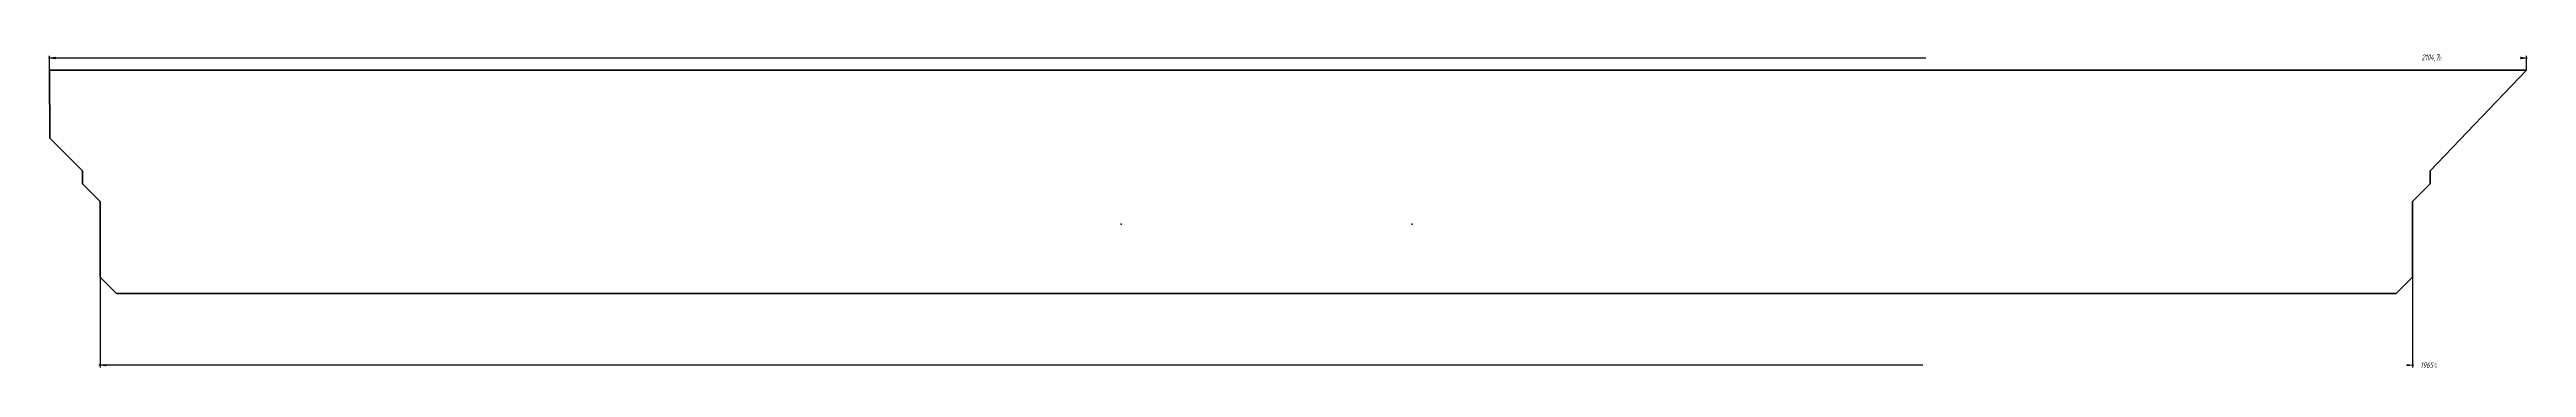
# Model space of a CAD drawing. Header units: millimetres. Extents: x -101 to 2004, y -119 to 152.
import ezdxf

# ---------------------------------------------------------------- set-up
doc = ezdxf.new("R2010")
doc.units = ezdxf.units.MM
for name, pattern in [('K5LT32772', [0]), ('K5LT32773', [0]), ('K5LT32776', [0]), ('K5LT32777', [0]), ('K5LT32778', [0]), ('K5LT_THIN', [0])]:
    doc.linetypes.add(name, pattern=pattern)
doc.layers.add('Системный слой', color=7, linetype='Continuous')
doc.styles.add('KDIMTEXTSTYLE', font='GOST_AU.SHX', dxfattribs={"width": 0.96, "oblique": 15, "height": 5})
doc.dimstyles.new('KDIMSTYLE (1.00)', dxfattribs={"dimtxt": 5, "dimasz": 1, "dimexe": 2, "dimexo": 0, "dimgap": 1, "dimtad": 1, "dimtxsty": 'KDIMTEXTSTYLE', "dimsah": 1, "dimcen": 0, "dimdle": 1, "dimadec": 0, "dimazin": 0, "dimtfac": 0.667, "dimtmove": 0, "dimatfit": 3, "dimfxl": 1, "dimtvp": 1, "dimtolj": 1, "dimtzin": 0, "dimarcsym": 0})

# ---------------------------------------------------------------- blocks, each defined once
blk = doc.blocks.new('U1')
blk.add_hatch(color=7).paths.add_polyline_path([(1902.2, -117.5), (1907.2, -116.8), (1902.2, -116.2), (1902.7, -116.8)])
at = {"color": 7, "linetype": 'K5LT32776', "lineweight": 18}
for p, q in [((1902.7, -116.8), (1902.2, -116.2)), ((1902.2, -116.2), (1907.2, -116.8)), ((1907.2, -116.8), (1902.2, -117.5)), ((1902.2, -117.5), (1902.7, -116.8)), ((1907.2, -116.8), (1906.2, -116.8))]:
    blk.add_line(p, q, dxfattribs=at)
at = {"color": 7, "linetype": 'K5LT32777', "lineweight": 18}
blk.add_line((1907.2, -116.8), (1905.2, -116.8), dxfattribs=at)
blk = doc.blocks.new('U2')
blk.add_hatch(color=7).paths.add_polyline_path([(-52.8, -116.2), (-57.8, -116.8), (-52.8, -117.5), (-53.3, -116.8)])
at = {"color": 7, "linetype": 'K5LT32776', "lineweight": 18}
for p, q in [((-57.8, -116.8), (-52.8, -116.2)), ((-52.8, -117.5), (-57.8, -116.8)), ((-57.8, -116.8), (-56.8, -116.8)), ((-52.8, -116.2), (-53.3, -116.8)), ((-53.3, -116.8), (-52.8, -117.5))]:
    blk.add_line(p, q, dxfattribs=at)
at = {"color": 7, "linetype": 'K5LT32777', "lineweight": 18}
blk.add_line((-57.8, -116.8), (-55.8, -116.8), dxfattribs=at)
blk = doc.blocks.new('U4')
at = {"color": 7, "linetype": 'K5LT_THIN', "lineweight": 18}
blk.add_line((1907.2, -116.8), (1905.2, -116.8), dxfattribs=at)
at = {"color": 7, "linetype": 'K5LT32777', "lineweight": 18}
blk.add_line((1907.2, -116.8), (1906.2, -116.8), dxfattribs=at)
blk = doc.blocks.new('U5')
at = {"color": 7, "linetype": 'K5LT32777', "lineweight": 18}
blk.add_line((-57.8, -116.8), (-56.8, -116.8), dxfattribs=at)
at = {"color": 7, "linetype": 'K5LT_THIN', "lineweight": 18}
blk.add_line((-57.8, -116.8), (-55.8, -116.8), dxfattribs=at)
blk = doc.blocks.new('KDIMARROW_00')
at = {"layer": 'Системный слой', "color": 0, "linetype": 'K5LT_THIN', "lineweight": 18}
blk.add_line((0, 0), (-1, 0), dxfattribs=at)
blk = doc.blocks.new('U7')
blk.add_hatch(color=7).paths.add_polyline_path([(1998.9, 143.8), (2003.9, 144.5), (1998.9, 145.1), (1999.4, 144.5)])
at = {"color": 7, "linetype": 'K5LT32776', "lineweight": 18}
for p, q in [((1999.4, 144.5), (1998.9, 145.1)), ((1998.9, 145.1), (2003.9, 144.5)), ((2003.9, 144.5), (1998.9, 143.8)), ((1998.9, 143.8), (1999.4, 144.5)), ((2003.9, 144.5), (2002.9, 144.5))]:
    blk.add_line(p, q, dxfattribs=at)
at = {"color": 7, "linetype": 'K5LT32777', "lineweight": 18}
blk.add_line((2003.9, 144.5), (2001.9, 144.5), dxfattribs=at)
blk = doc.blocks.new('U8')
blk.add_hatch(color=7).paths.add_polyline_path([(-95.8, 145.1), (-100.8, 144.5), (-95.8, 143.8), (-96.3, 144.5)])
at = {"color": 7, "linetype": 'K5LT32776', "lineweight": 18}
for p, q in [((-100.8, 144.5), (-95.8, 145.1)), ((-95.8, 143.8), (-100.8, 144.5)), ((-100.8, 144.5), (-99.8, 144.5)), ((-95.8, 145.1), (-96.3, 144.5)), ((-96.3, 144.5), (-95.8, 143.8))]:
    blk.add_line(p, q, dxfattribs=at)
at = {"color": 7, "linetype": 'K5LT32777', "lineweight": 18}
blk.add_line((-100.8, 144.5), (-98.8, 144.5), dxfattribs=at)
blk = doc.blocks.new('U10')
at = {"color": 7, "linetype": 'K5LT_THIN', "lineweight": 18}
blk.add_line((2003.9, 144.5), (2001.9, 144.5), dxfattribs=at)
at = {"color": 7, "linetype": 'K5LT32777', "lineweight": 18}
blk.add_line((2003.9, 144.5), (2002.9, 144.5), dxfattribs=at)
blk = doc.blocks.new('U11')
at = {"color": 7, "linetype": 'K5LT32777', "lineweight": 18}
blk.add_line((-100.8, 144.5), (-99.8, 144.5), dxfattribs=at)
at = {"color": 7, "linetype": 'K5LT_THIN', "lineweight": 18}
blk.add_line((-100.8, 144.5), (-98.8, 144.5), dxfattribs=at)
blk = doc.blocks.new('U3')
for name in ['U5', 'U4']:
    blk.add_blockref(name, (0, 0))
at = {"color": 7}
blk.add_linear_dim(base=(-57.842, -116.815), p1=(1907.158, -41.827), p2=(-57.842, -41.827), location=(1920.737, -116.815), text='\\H2.5;\\W0.925;\\Q0;\\H2.5;\\W0.925;\\Q0;\\Q15;\\W0.820;\\H5.00;1965\\A1;{\\H2.5;\\W0.925;\\Q0;\\Q0;\\W0.887;\\H1.67;\\S1,85^ 1,85;\\Q0;\\H2.50;\\Q0;\\W0.817;\\H1.67; \\Q15;\\H3.25; \\Q0;\\W0.887;\\H2.50;}', dimstyle='KDIMSTYLE (1.00)', override={"dimexo": 0, "dimblk1": 'KDIMARROW_00', "dimblk2": 'KDIMARROW_00', "dimse1": 0, "dimse2": 0, "dimclrt": 7, "dimtolj": 1}, dxfattribs=at).render()
blk = doc.blocks.new('U0')
for name in ['U3', 'U2', 'U1']:
    blk.add_blockref(name, (0, 0))
blk = doc.blocks.new('U9')
for name in ['U11', 'U10']:
    blk.add_blockref(name, (0, 0))
at = {"color": 7}
blk.add_linear_dim(base=(-100.767, 144.487), p1=(2003.937, 134.173), p2=(-100.767, 105.248), location=(1923.233, 144.487), text='\\H2.5;\\W0.925;\\Q0;\\H2.5;\\W0.925;\\Q0;\\Q15;\\W0.820;\\H5.00;2104,7\\A1;{\\H2.5;\\W0.925;\\Q0;\\Q0;\\W0.887;\\H1.67;\\S2,2^ 2,2;\\Q0;\\H2.50;\\Q0;\\W0.817;\\H1.67; \\Q15;\\H3.25; \\Q0;\\W0.887;\\H2.50;}', dimstyle='KDIMSTYLE (1.00)', override={"dimexo": 0, "dimblk1": 'KDIMARROW_00', "dimblk2": 'KDIMARROW_00', "dimse1": 0, "dimse2": 0, "dimclrt": 7, "dimtolj": 1}, dxfattribs=at).render()
blk = doc.blocks.new('U6')
for name in ['U9', 'U8', 'U7']:
    blk.add_blockref(name, (0, 0))

msp = doc.modelspace()

# ---------------------------------------------------------------- linework, layer by layer
at = {"layer": 'Системный слой', "color": 3, "linetype": 'K5LT32778', "lineweight": 60, "true_color": 0x00ff00}
for p, q in [((-100.8, 134.2), (2003.9, 134.2)), ((1893.2, -55.8), (-43.8, -55.8))]:
    msp.add_line(p, q, dxfattribs=at)
at = {"layer": 'Системный слой', "color": 250, "linetype": 'K5LT32772', "lineweight": 60, "true_color": 0x333333}
for p, q in [((-100.7, 76.3), (-100.8, 134.2)), ((-72.8, 48.5), (-100.7, 76.3)), ((-72.8, 37.5), (-72.8, 48.5)), ((-57.8, 22.5), (-72.8, 37.5)), ((-57.8, -41.8), (-57.8, 22.5)), ((-43.8, -55.8), (-57.8, -41.8))]:
    msp.add_line(p, q, dxfattribs=at)
at = {"layer": 'Системный слой', "color": 5, "linetype": 'K5LT32773', "lineweight": 60, "true_color": 0x0000ff}
for p, q in [((2003.9, 134.2), (1922.2, 48.5)), ((1922.2, 48.5), (1922.2, 37.5)), ((1922.2, 37.5), (1907.2, 22.5)), ((1907.2, 22.5), (1907.2, -41.8)), ((1907.2, -41.8), (1893.2, -55.8))]:
    msp.add_line(p, q, dxfattribs=at)
at = {"layer": 'Системный слой'}
for p in [(809.7, 3.2), (1057.1, 3.2)]:
    msp.add_point(p, dxfattribs=at)

# ---------------------------------------------------------------- block references
for name in ['U6', 'U0']:
    msp.add_blockref(name, (0, 0))

doc.saveas('drawing.dxf')
